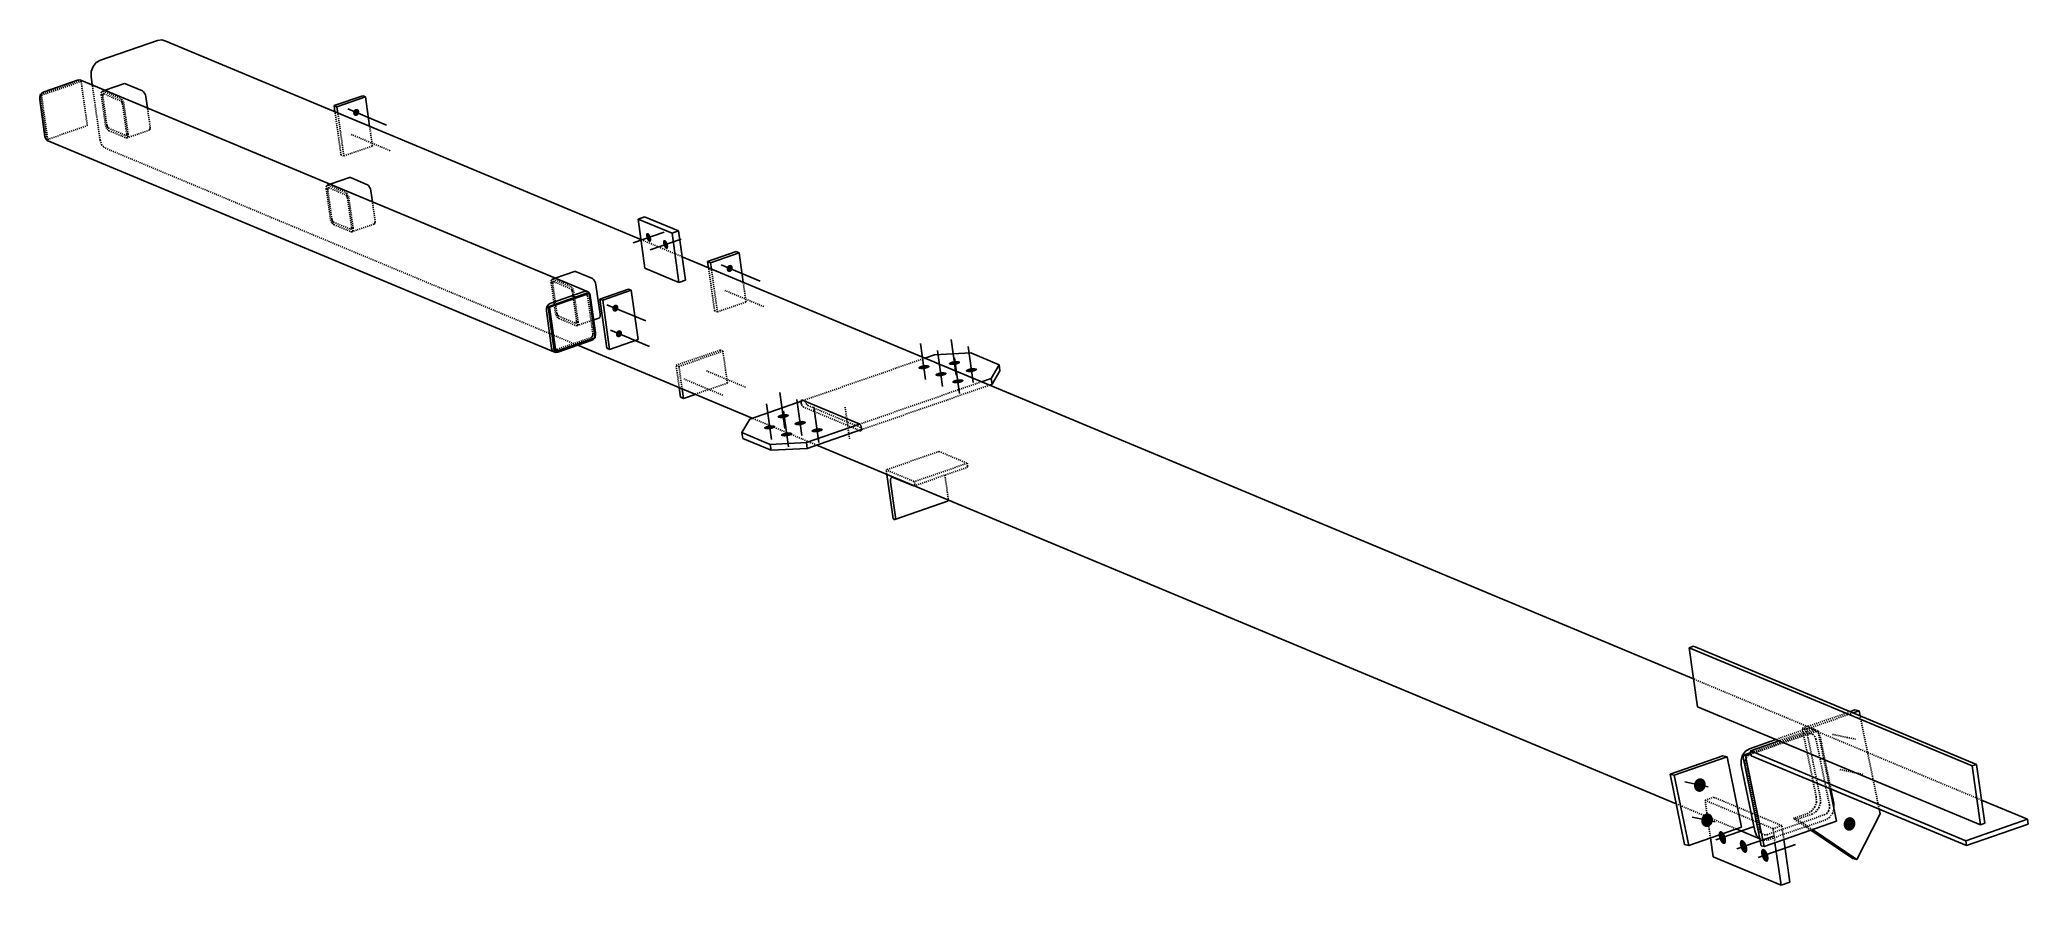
# Model space of a CAD drawing. Header units: millimetres. Extents: x 14 to 46378, y 9 to 1632.
# Drawn here: x 42609 to 46378, y 31 to 1632 of the extents above; entities that cross this region are included whole.
import ezdxf

# ---------------------------------------------------------------- set-up
doc = ezdxf.new("R2010")
doc.units = ezdxf.units.MM
doc.linetypes.add('DXK_LINE_DOT2', pattern=[3.9198, 1.9599, -1.9599])
doc.layers.add('STÅL', color=7, linetype='Continuous')

msp = doc.modelspace()

# ---------------------------------------------------------------- hatches: boundary and pattern name
at = {"layer": 'STÅL', "linetype": 'Continuous'}
for points in [[(43203.6, 1496.8), (43204.3, 1498.1), (43205.2, 1499.3), (43206.2, 1500.2), (43207.4, 1500.9), (43208.6, 1501.3), (43209.8, 1501.4), (43211, 1501.3), (43212.1, 1500.8), (43213.1, 1500.1), (43213.9, 1499.1), (43214.4, 1498), (43214.7, 1496.6), (43214.8, 1495.2), (43214.6, 1493.8), (43214.2, 1492.4), (43213.5, 1491.1), (43212.6, 1490), (43211.6, 1489.1), (43210.4, 1488.4), (43209.2, 1487.9), (43208, 1487.8), (43206.8, 1488), (43205.7, 1488.4), (43204.7, 1489.2), (43203.9, 1490.1), (43203.4, 1491.3), (43203.1, 1492.6), (43203, 1494), (43203.2, 1495.4)], [(43767.1, 1259.5), (43767.6, 1257.7), (43768, 1255.9), (43768.1, 1254.2), (43768, 1252.7), (43767.7, 1251.4), (43767.2, 1250.4), (43766.5, 1249.8), (43765.7, 1249.5), (43764.7, 1249.6), (43763.7, 1250), (43762.7, 1250.9), (43761.6, 1252), (43760.7, 1253.4), (43759.8, 1255), (43759.1, 1256.7), (43758.6, 1258.5), (43758.3, 1260.3), (43758.2, 1262), (43758.3, 1263.5), (43758.6, 1264.8), (43759.1, 1265.8), (43759.8, 1266.4), (43760.6, 1266.7), (43761.6, 1266.6), (43762.6, 1266.2), (43763.6, 1265.4), (43764.6, 1264.2), (43765.6, 1262.8), (43766.4, 1261.2)], [(43799.3, 1246.1), (43799.8, 1244.3), (43800.2, 1242.5), (43800.3, 1240.8), (43800.2, 1239.3), (43799.9, 1238), (43799.4, 1237), (43798.7, 1236.4), (43797.8, 1236.1), (43796.9, 1236.2), (43795.9, 1236.6), (43794.8, 1237.4), (43793.8, 1238.6), (43792.9, 1240), (43792, 1241.6), (43791.3, 1243.3), (43790.8, 1245.1), (43790.5, 1246.9), (43790.3, 1248.6), (43790.4, 1250.1), (43790.8, 1251.3), (43791.3, 1252.3), (43792, 1253), (43792.8, 1253.3), (43793.7, 1253.2), (43794.7, 1252.7), (43795.8, 1251.9), (43796.8, 1250.8), (43797.8, 1249.4), (43798.6, 1247.8)], [(43911.6, 1201.5), (43912.3, 1202.8), (43913.2, 1203.9), (43914.2, 1204.9), (43915.4, 1205.6), (43916.6, 1206), (43917.8, 1206.1), (43919, 1206), (43920.1, 1205.5), (43921.1, 1204.8), (43921.8, 1203.8), (43922.4, 1202.6), (43922.7, 1201.3), (43922.8, 1199.9), (43922.6, 1198.5), (43922.1, 1197.1), (43921.5, 1195.8), (43920.6, 1194.7), (43919.6, 1193.7), (43918.4, 1193), (43917.2, 1192.6), (43915.9, 1192.5), (43914.8, 1192.6), (43913.7, 1193.1), (43912.7, 1193.8), (43911.9, 1194.8), (43911.4, 1196), (43911, 1197.3), (43911, 1198.7), (43911.2, 1200.1)], [(43694.8, 1126.1), (43695.5, 1127.4), (43696.4, 1128.6), (43697.4, 1129.5), (43698.6, 1130.2), (43699.8, 1130.6), (43701, 1130.8), (43702.2, 1130.6), (43703.3, 1130.1), (43704.3, 1129.4), (43705.1, 1128.4), (43705.6, 1127.3), (43705.9, 1126), (43706, 1124.6), (43705.8, 1123.1), (43705.4, 1121.7), (43704.7, 1120.4), (43703.8, 1119.3), (43702.8, 1118.4), (43701.6, 1117.7), (43700.4, 1117.2), (43699.2, 1117.1), (43698, 1117.3), (43696.9, 1117.7), (43695.9, 1118.5), (43695.1, 1119.4), (43694.6, 1120.6), (43694.3, 1121.9), (43694.2, 1123.3), (43694.4, 1124.7)], [(43701.6, 1077.7), (43702.3, 1079), (43703.2, 1080.2), (43704.2, 1081.1), (43705.4, 1081.8), (43706.6, 1082.2), (43707.8, 1082.4), (43709, 1082.2), (43710.1, 1081.7), (43711.1, 1081), (43711.9, 1080), (43712.4, 1078.9), (43712.7, 1077.6), (43712.8, 1076.2), (43712.6, 1074.7), (43712.2, 1073.4), (43711.5, 1072.1), (43710.6, 1070.9), (43709.6, 1070), (43708.4, 1069.3), (43707.2, 1068.9), (43706, 1068.7), (43704.8, 1068.9), (43703.7, 1069.4), (43702.7, 1070.1), (43701.9, 1071), (43701.4, 1072.2), (43701.1, 1073.5), (43701, 1074.9), (43701.2, 1076.3)], [(44343.3, 1016.4), (44341, 1016.2), (44338.8, 1016.1), (44336.8, 1016.2), (44335, 1016.5), (44333.6, 1016.9), (44332.6, 1017.5), (44332, 1018.2), (44331.9, 1019), (44332.2, 1019.8), (44333.1, 1020.7), (44334.3, 1021.5), (44335.9, 1022.2), (44337.8, 1022.9), (44340, 1023.4), (44342.2, 1023.8), (44344.5, 1024.1), (44346.7, 1024.1), (44348.7, 1024), (44350.5, 1023.7), (44351.9, 1023.3), (44352.9, 1022.7), (44353.5, 1022), (44353.6, 1021.2), (44353.3, 1020.4), (44352.4, 1019.6), (44351.2, 1018.8), (44349.6, 1018), (44347.7, 1017.3), (44345.5, 1016.8)], [(44285.5, 1008.6), (44283.2, 1008.4), (44281, 1008.3), (44279, 1008.4), (44277.2, 1008.7), (44275.8, 1009.1), (44274.8, 1009.7), (44274.2, 1010.4), (44274.1, 1011.2), (44274.4, 1012), (44275.3, 1012.9), (44276.5, 1013.7), (44278.1, 1014.4), (44280.1, 1015.1), (44282.2, 1015.7), (44284.4, 1016.1), (44286.7, 1016.3), (44288.9, 1016.4), (44290.9, 1016.2), (44292.7, 1016), (44294.1, 1015.5), (44295.2, 1014.9), (44295.7, 1014.2), (44295.9, 1013.5), (44295.5, 1012.6), (44294.7, 1011.8), (44293.4, 1011), (44291.8, 1010.2), (44289.9, 1009.6), (44287.7, 1009)], [(44317.7, 995.2), (44315.4, 994.9), (44313.2, 994.9), (44311.2, 995), (44309.4, 995.3), (44308, 995.7), (44307, 996.3), (44306.4, 997), (44306.3, 997.8), (44306.6, 998.6), (44307.5, 999.4), (44308.7, 1000.3), (44310.3, 1001), (44312.2, 1001.7), (44314.4, 1002.2), (44316.6, 1002.6), (44318.9, 1002.9), (44321.1, 1002.9), (44323.1, 1002.8), (44324.9, 1002.5), (44326.3, 1002.1), (44327.3, 1001.5), (44327.9, 1000.8), (44328, 1000), (44327.7, 999.2), (44326.8, 998.4), (44325.6, 997.6), (44324, 996.8), (44322.1, 996.1), (44319.9, 995.6)], [(44349.9, 981.8), (44347.6, 981.5), (44345.4, 981.5), (44343.4, 981.6), (44341.6, 981.9), (44340.2, 982.3), (44339.1, 982.9), (44338.6, 983.6), (44338.4, 984.4), (44338.8, 985.2), (44339.6, 986), (44340.9, 986.8), (44342.5, 987.6), (44344.4, 988.3), (44346.6, 988.8), (44348.8, 989.2), (44351.1, 989.4), (44353.3, 989.5), (44355.3, 989.4), (44357.1, 989.1), (44358.5, 988.7), (44359.5, 988.1), (44360.1, 987.4), (44360.2, 986.6), (44359.9, 985.8), (44359, 984.9), (44357.8, 984.1), (44356.2, 983.4), (44354.2, 982.7), (44352.1, 982.2)], [(44375.5, 1003), (44373.2, 1002.7), (44371, 1002.7), (44369, 1002.8), (44367.2, 1003.1), (44365.8, 1003.5), (44364.7, 1004.1), (44364.2, 1004.8), (44364, 1005.6), (44364.4, 1006.4), (44365.2, 1007.2), (44366.5, 1008), (44368.1, 1008.8), (44370, 1009.5), (44372.2, 1010), (44374.4, 1010.4), (44376.7, 1010.7), (44378.9, 1010.7), (44380.9, 1010.6), (44382.7, 1010.3), (44384.1, 1009.9), (44385.1, 1009.3), (44385.7, 1008.6), (44385.8, 1007.8), (44385.5, 1007), (44384.6, 1006.2), (44383.4, 1005.3), (44381.8, 1004.6), (44379.8, 1003.9), (44377.7, 1003.4)], [(44018.7, 915.8), (44016.4, 915.6), (44014.2, 915.5), (44012.2, 915.7), (44010.4, 915.9), (44009, 916.4), (44008, 917), (44007.4, 917.7), (44007.3, 918.4), (44007.6, 919.3), (44008.5, 920.1), (44009.7, 920.9), (44011.3, 921.7), (44013.2, 922.4), (44015.4, 922.9), (44017.6, 923.3), (44019.9, 923.5), (44022.1, 923.6), (44024.1, 923.5), (44025.9, 923.2), (44027.3, 922.8), (44028.4, 922.2), (44028.9, 921.5), (44029, 920.7), (44028.7, 919.9), (44027.8, 919), (44026.6, 918.2), (44025, 917.5), (44023.1, 916.8), (44020.9, 916.2)], [(44050.9, 902.4), (44048.6, 902.2), (44046.4, 902.1), (44044.4, 902.2), (44042.6, 902.5), (44041.2, 903), (44040.1, 903.5), (44039.6, 904.2), (44039.4, 905), (44039.8, 905.8), (44040.6, 906.7), (44041.9, 907.5), (44043.5, 908.3), (44045.4, 908.9), (44047.6, 909.5), (44049.8, 909.9), (44052.1, 910.1), (44054.3, 910.2), (44056.3, 910.1), (44058.1, 909.8), (44059.5, 909.3), (44060.5, 908.8), (44061.1, 908.1), (44061.2, 907.3), (44060.9, 906.5), (44060, 905.6), (44058.8, 904.8), (44057.2, 904), (44055.2, 903.4), (44053.1, 902.8)], [(43993.1, 894.6), (43990.8, 894.4), (43988.6, 894.3), (43986.6, 894.5), (43984.8, 894.7), (43983.4, 895.2), (43982.4, 895.8), (43981.8, 896.5), (43981.7, 897.2), (43982, 898.1), (43982.9, 898.9), (43984.1, 899.7), (43985.7, 900.5), (43987.6, 901.1), (43989.8, 901.7), (43992, 902.1), (43994.3, 902.3), (43996.5, 902.4), (43998.5, 902.3), (44000.3, 902), (44001.7, 901.6), (44002.8, 901), (44003.3, 900.3), (44003.4, 899.5), (44003.1, 898.7), (44002.3, 897.8), (44001, 897), (43999.4, 896.3), (43997.5, 895.6), (43995.3, 895)], [(44025.3, 881.2), (44023, 881), (44020.8, 880.9), (44018.8, 881), (44017, 881.3), (44015.6, 881.8), (44014.5, 882.3), (44014, 883), (44013.8, 883.8), (44014.2, 884.6), (44015, 885.5), (44016.3, 886.3), (44017.9, 887.1), (44019.8, 887.7), (44022, 888.3), (44024.2, 888.7), (44026.5, 888.9), (44028.7, 889), (44030.7, 888.9), (44032.5, 888.6), (44033.9, 888.1), (44034.9, 887.6), (44035.5, 886.9), (44035.6, 886.1), (44035.3, 885.2), (44034.4, 884.4), (44033.2, 883.6), (44031.6, 882.8), (44029.6, 882.2), (44027.5, 881.6)], [(44083, 889), (44080.8, 888.8), (44078.6, 888.7), (44076.5, 888.8), (44074.8, 889.1), (44073.3, 889.5), (44072.3, 890.1), (44071.7, 890.8), (44071.6, 891.6), (44072, 892.4), (44072.8, 893.3), (44074.1, 894.1), (44075.7, 894.8), (44077.6, 895.5), (44079.7, 896.1), (44082, 896.5), (44084.3, 896.7), (44086.5, 896.8), (44088.5, 896.6), (44090.3, 896.4), (44091.7, 895.9), (44092.7, 895.3), (44093.3, 894.6), (44093.4, 893.9), (44093, 893), (44092.2, 892.2), (44091, 891.4), (44089.3, 890.6), (44087.4, 889.9), (44085.3, 889.4)], [(45744.7, 223.1), (45745.5, 225.7), (45746.8, 228.1), (45748.4, 230.2), (45750.3, 231.8), (45752.5, 233), (45754.8, 233.6), (45757.1, 233.7), (45759.3, 233.2), (45761.4, 232.2), (45763.3, 230.7), (45764.8, 228.8), (45765.9, 226.5), (45766.5, 223.9), (45766.7, 221.3), (45766.4, 218.6), (45765.6, 216), (45764.3, 213.6), (45762.7, 211.5), (45760.8, 209.9), (45758.6, 208.7), (45756.3, 208), (45754, 207.9), (45751.8, 208.4), (45749.7, 209.4), (45747.8, 211), (45746.3, 212.9), (45745.2, 215.2), (45744.6, 217.7), (45744.4, 220.4)], [(45758.4, 156.5), (45759.2, 159.1), (45760.4, 161.5), (45762, 163.6), (45764, 165.2), (45766.1, 166.4), (45768.4, 167.1), (45770.7, 167.2), (45773, 166.7), (45775.1, 165.7), (45776.9, 164.2), (45778.4, 162.2), (45779.5, 159.9), (45780.2, 157.4), (45780.3, 154.7), (45780, 152), (45779.2, 149.4), (45778, 147), (45776.4, 145), (45774.4, 143.3), (45772.3, 142.1), (45770, 141.5), (45767.7, 141.4), (45765.4, 141.9), (45763.3, 142.9), (45761.5, 144.4), (45760, 146.3), (45758.9, 148.6), (45758.2, 151.2), (45758.1, 153.9)], [(46028.3, 149.5), (46029.1, 152.1), (46030.4, 154.5), (46032, 156.5), (46033.9, 158.2), (46036.1, 159.4), (46038.4, 160), (46040.7, 160.1), (46042.9, 159.6), (46045, 158.6), (46046.9, 157.1), (46048.4, 155.2), (46049.5, 152.9), (46050.1, 150.3), (46050.3, 147.6), (46050, 144.9), (46049.2, 142.4), (46047.9, 140), (46046.3, 137.9), (46044.4, 136.2), (46042.2, 135.1), (46039.9, 134.4), (46037.6, 134.3), (46035.4, 134.8), (46033.3, 135.8), (46031.4, 137.3), (46029.9, 139.3), (46028.8, 141.6), (46028.2, 144.1), (46028, 146.8)], [(45803.9, 123.4), (45804.7, 120.8), (45805.1, 118.2), (45805.3, 115.8), (45805.2, 113.6), (45804.7, 111.7), (45804, 110.3), (45803, 109.4), (45801.8, 108.9), (45800.4, 109.1), (45798.9, 109.7), (45797.4, 110.9), (45796, 112.5), (45794.6, 114.5), (45793.4, 116.8), (45792.4, 119.3), (45791.6, 121.9), (45791.1, 124.5), (45790.9, 126.9), (45791.1, 129.1), (45791.5, 131), (45792.3, 132.4), (45793.3, 133.4), (45794.5, 133.8), (45795.8, 133.7), (45797.3, 133), (45798.8, 131.8), (45800.3, 130.2), (45801.7, 128.2), (45802.9, 125.9)], [(45844.1, 106.6), (45844.9, 104), (45845.4, 101.4), (45845.5, 99), (45845.4, 96.8), (45844.9, 94.9), (45844.2, 93.5), (45843.2, 92.6), (45842, 92.2), (45840.6, 92.3), (45839.2, 92.9), (45837.7, 94.1), (45836.2, 95.7), (45834.8, 97.7), (45833.6, 100.1), (45832.6, 102.6), (45831.8, 105.2), (45831.3, 107.7), (45831.2, 110.2), (45831.3, 112.4), (45831.8, 114.2), (45832.5, 115.6), (45833.5, 116.6), (45834.7, 117), (45836.1, 116.9), (45837.5, 116.2), (45839, 115), (45840.5, 113.4), (45841.9, 111.4), (45843.1, 109.1)], [(45884.3, 89.8), (45885.1, 87.2), (45885.6, 84.6), (45885.8, 82.2), (45885.6, 80), (45885.2, 78.2), (45884.4, 76.7), (45883.4, 75.8), (45882.2, 75.4), (45880.9, 75.5), (45879.4, 76.2), (45877.9, 77.3), (45876.4, 79), (45875, 81), (45873.8, 83.3), (45872.8, 85.8), (45872, 88.4), (45871.6, 91), (45871.4, 93.4), (45871.5, 95.6), (45872, 97.4), (45872.7, 98.9), (45873.7, 99.8), (45874.9, 100.2), (45876.3, 100.1), (45877.8, 99.4), (45879.3, 98.3), (45880.7, 96.6), (45882.1, 94.6), (45883.3, 92.3)]]:
    msp.add_hatch(color=96, dxfattribs=at).paths.add_polyline_path(points)

# ---------------------------------------------------------------- linework, layer by layer
at = {"layer": 'STÅL', "color": 2, "linetype": 'Continuous'}
for p, q in [((42724, 1593.6), (42832.4, 1631.2)), ((42840.7, 1632.2), (42832.4, 1631.2)), ((42848.1, 1629.5), (42840.7, 1632.2)), ((43748.6, 1253.9), (42848.1, 1629.5)), ((42716.3, 1589), (42710.3, 1581.6)), ((42724, 1593.6), (42716.3, 1589)), ((42617.6, 1534), (42681, 1556)), ((42684.9, 1556.5), (42681, 1556)), ((42688.5, 1555.2), (42684.9, 1556.5)), ((42688.5, 1555.2), (43648.6, 1154.7)), ((42706.8, 1572.5), (42706.5, 1563)), ((42708.7, 1546.8), (42706.5, 1563)), ((42710.3, 1581.6), (42706.8, 1572.5)), ((42733.3, 1536.6), (42769.6, 1549.2)), ((42769.6, 1549.2), (42771.5, 1549)), ((42771.5, 1549), (42803.7, 1535.6)), ((42609.3, 1523.9), (42609.2, 1519.4)), ((42619.1, 1448.6), (42609.2, 1519.4)), ((42611, 1528.3), (42609.3, 1523.9)), ((42609.8, 1528.4), (42611.7, 1529.1)), ((42610.1, 1525.9), (42609.8, 1528.4)), ((42609.8, 1528.4), (42610.9, 1528)), ((42613.9, 1531.8), (42611, 1528.3)), ((42617.6, 1534), (42613.9, 1531.8)), ((42805.9, 1534), (42803.7, 1535.6)), ((42807.9, 1531.3), (42805.9, 1534)), ((42809.5, 1527.8), (42807.9, 1531.3)), ((42810.4, 1524.1), (42809.5, 1527.8)), ((42813.3, 1503.2), (42810.4, 1524.1)), ((43167, 1507.6), (43221.2, 1526.4)), ((43168.7, 1495.8), (43167, 1507.6)), ((43167, 1507.6), (43172.4, 1505.4)), ((43172.4, 1505.4), (43226.6, 1524.2)), ((43221.2, 1526.4), (43226.6, 1524.2)), ((43234.4, 1468.4), (43226.6, 1524.2)), ((43174.1, 1493.6), (43172.4, 1505.4)), ((42619.1, 1448.6), (42620.5, 1444.6)), ((42620.5, 1444.6), (42623.2, 1441.8)), ((42623.2, 1441.8), (43583.2, 1041.3)), ((43196, 1371.3), (43159.7, 1358.7)), ((43196, 1371.3), (43197.9, 1371.2)), ((43197.9, 1371.2), (43230.1, 1357.7)), ((43232.3, 1356.2), (43230.1, 1357.7)), ((43234.3, 1353.4), (43232.3, 1356.2)), ((43235.9, 1349.9), (43234.3, 1353.4)), ((43236.8, 1346.2), (43235.9, 1349.9)), ((43239.7, 1325.3), (43236.8, 1346.2)), ((43755.6, 1297.1), (43743.1, 1292.7)), ((43743.1, 1292.7), (43807.5, 1265.9)), ((43743.1, 1292.7), (43756.2, 1199.7)), ((43755.6, 1297.1), (43820, 1270.2)), ((43807.5, 1265.9), (43820, 1270.2)), ((43820.6, 1172.8), (43807.5, 1265.9)), ((43820, 1270.2), (43833.1, 1177.2)), ((45743.5, 421.8), (43826.9, 1221.3)), ((43875, 1212.3), (43929.2, 1231.1)), ((43876.7, 1200.5), (43875, 1212.3)), ((43875, 1212.3), (43880.4, 1210)), ((43880.4, 1210), (43934.6, 1228.9)), ((43882, 1198.3), (43880.4, 1210)), ((43929.2, 1231.1), (43934.6, 1228.9)), ((43942.4, 1173.1), (43934.6, 1228.9)), ((43622.4, 1193.5), (43586.1, 1180.8)), ((43622.4, 1193.5), (43624.3, 1193.3)), ((43624.3, 1193.3), (43656.5, 1179.9)), ((43658.7, 1178.3), (43656.5, 1179.9)), ((43660.7, 1175.6), (43658.7, 1178.3)), ((43662.3, 1172.1), (43660.7, 1175.6)), ((43663.2, 1168.3), (43662.3, 1172.1)), ((43671, 1112.5), (43663.2, 1168.3)), ((43756.2, 1199.7), (43820.6, 1172.8)), ((43820.6, 1172.8), (43833.1, 1177.2)), ((43571.1, 1127.8), (43574, 1131.3)), ((43572.5, 1126.8), (43647.6, 1152.9)), ((43574, 1131.3), (43577.7, 1133.5)), ((43575.2, 1125.7), (43650.2, 1151.8)), ((43577.7, 1133.5), (43641.1, 1155.6)), ((43641.1, 1155.6), (43645, 1156)), ((43645, 1156), (43648.6, 1154.7)), ((43650.2, 1151.8), (43647.6, 1152.9)), ((43648.6, 1154.7), (43651.3, 1151.9)), ((43662, 1068.1), (43650.2, 1151.8)), ((43651.3, 1151.9), (43652.6, 1147.9)), ((43662.6, 1077.1), (43652.6, 1147.9)), ((43724.9, 1160.1), (43670.8, 1141.3)), ((43670.8, 1141.3), (43683.8, 1048.2)), ((43670.8, 1141.3), (43676.1, 1139)), ((43676.1, 1139), (43730.3, 1157.9)), ((43689.2, 1046), (43676.1, 1139)), ((43724.9, 1160.1), (43730.3, 1157.9)), ((43730.3, 1157.9), (43743.4, 1064.8)), ((43569.3, 1118.9), (43569.4, 1123.4)), ((43579.2, 1048.2), (43569.3, 1118.9)), ((43569.4, 1123.4), (43571.1, 1127.8)), ((43575.2, 1125.7), (43572.5, 1126.8)), ((43584.3, 1043.1), (43572.5, 1126.8)), ((43587, 1042), (43575.2, 1125.7)), ((43668.9, 1105.3), (43659.1, 1101.9)), ((43668.9, 1105.3), (43670.4, 1106.6)), ((43670.4, 1106.6), (43671.1, 1109.1)), ((43671.1, 1109.1), (43671, 1112.5)), ((43587, 1042), (43662, 1068.1)), ((43590.8, 1040.5), (43654.1, 1062.5)), ((43657.9, 1064.7), (43654.1, 1062.5)), ((43660.1, 1067.4), (43657.9, 1064.7)), ((43661.7, 1070.6), (43662.4, 1072.6)), ((43662.4, 1072.6), (43662.6, 1077.1)), ((43743.4, 1064.8), (43689.2, 1046)), ((43580.6, 1044.1), (43579.2, 1048.2)), ((43583.2, 1041.3), (43580.6, 1044.1)), ((43586.8, 1040), (43583.2, 1041.3)), ((43584.3, 1043.1), (43587, 1042)), ((43590.8, 1040.5), (43586.8, 1040)), ((43959.6, 915.6), (43628.7, 1053.7)), ((43683.8, 1048.2), (43689.2, 1046)), ((44305.2, 1035.8), (44286.9, 1029.4)), ((44305.2, 1035.8), (44373.7, 1039.1)), ((44373.7, 1039.1), (44427.3, 1016.7)), ((44412.5, 991), (44394.1, 984.7)), ((44414, 979.9), (44409.5, 978.3)), ((44427.3, 1016.7), (44412.5, 991)), ((44414, 979.9), (44412.5, 991)), ((44414, 979.9), (44428.9, 1005.5)), ((44428.9, 1005.5), (44427.3, 1016.7)), ((43823.7, 955.3), (43821.2, 973.4)), ((43823.7, 955.3), (43829.1, 953.1)), ((43829.1, 953.1), (43826.5, 971.1)), ((43851.3, 960.8), (43829.1, 953.1)), ((44056.2, 949.2), (43955, 914)), ((44052.2, 947.8), (44052.5, 949)), ((44053.6, 949.9), (44052.5, 949)), ((44054.9, 949.8), (44053.6, 949.9)), ((44054.9, 949.8), (44162.2, 905)), ((43940.1, 888.3), (43955, 914)), ((44163.7, 903.9), (44162.2, 905)), ((43941.7, 877.2), (43940.1, 888.3)), ((43993.8, 866), (43940.1, 888.3)), ((43941.7, 877.2), (43995.3, 854.8)), ((44062.3, 869.3), (43993.8, 866)), ((44163.1, 904.3), (44062.3, 869.3)), ((44063.9, 858.1), (44062.3, 869.3)), ((44166.7, 893.9), (44063.9, 858.1)), ((44164, 892), (44162.8, 892.5)), ((44165.1, 902), (44163.7, 903.9)), ((44164, 892), (44165.4, 891.9)), ((44166.2, 899.5), (44165.1, 902)), ((44165.4, 891.9), (44166.4, 892.8)), ((44166.9, 896.9), (44166.2, 899.5)), ((44166.4, 892.8), (44166.9, 894.6)), ((44166.9, 894.6), (44166.9, 896.9)), ((43995.3, 854.8), (43993.8, 866)), ((44063.9, 858.1), (43995.3, 854.8)), ((45710.8, 185.2), (44082.2, 864.5)), ((44226.4, 724.8), (44214.5, 809.3)), ((44222.3, 802.2), (44221.4, 799.2)), ((44221.4, 799.2), (44221.6, 795.1)), ((44231, 728.1), (44221.6, 795.1)), ((44224.1, 803.8), (44222.3, 802.2)), ((44226.4, 803.6), (44224.1, 803.8)), ((44226.4, 803.6), (44265, 787.5)), ((44229.7, 723.8), (44329.8, 758.6)), ((44265, 787.5), (44266.2, 787.4)), ((44266.2, 787.4), (44266.5, 787.6)), ((44266.2, 787.4), (44266.6, 787.6)), ((44329.8, 758.6), (44330.6, 759.4)), ((44330.6, 759.4), (44331, 760.7)), ((44228.5, 723.9), (44226.4, 724.8)), ((44229.7, 723.8), (44228.5, 723.9)), ((44230.6, 724.6), (44229.7, 723.8)), ((44231, 726.1), (44230.6, 724.6)), ((44231, 728.1), (44231, 726.1)), ((45743.5, 483.8), (45735.1, 480.9)), ((45750.8, 369.2), (45735.1, 480.9)), ((45735.1, 480.9), (46271.5, 257.2)), ((46279.8, 260.1), (45743.5, 483.8)), ((46287.2, 145.5), (45750.8, 369.2)), ((46049.5, 363), (46040.6, 359.9)), ((46057.2, 361.4), (46046.2, 357.5)), ((46049.5, 363), (46057.2, 361.4)), ((46059.1, 352.2), (46057.2, 361.4)), ((45899.8, 307.1), (45849.7, 289.7)), ((45905.7, 304.6), (45851.5, 285.8)), ((45799.3, 276), (45699.3, 241.3)), ((45707, 239.6), (45807.1, 274.4)), ((45799.3, 276), (45807.1, 274.4)), ((45807.1, 274.4), (45834.4, 141.3)), ((45833.5, 268.3), (45836.4, 277.6)), ((45833.8, 258.5), (45833.5, 268.3)), ((45836.4, 277.6), (45842.1, 285.1)), ((45852, 282.4), (45836.7, 277.1)), ((45836.7, 277.1), (45841.9, 276)), ((45869.1, 119.1), (45836.7, 277.1)), ((45852.4, 279.6), (45841.9, 276)), ((45841.9, 276), (45877.1, 104.5)), ((45842.1, 285.1), (45849.7, 289.7)), ((45852.6, 278.2), (45851.5, 285.8)), ((46259.8, 115.5), (45851.5, 285.8)), ((45852.9, 276.5), (46261.1, 106.2)), ((45699.3, 241.3), (45726.6, 108.1)), ((45699.3, 241.3), (45707, 239.6)), ((45734.3, 106.5), (45707, 239.6)), ((45859.4, 134), (45833.8, 258.5)), ((46279.8, 260.1), (46271.5, 257.2)), ((46271.5, 257.2), (46287.2, 145.5)), ((46295.5, 148.4), (46279.8, 260.1)), ((46014.6, 152.3), (46001.9, 214.3)), ((46009.5, 186.2), (46003.8, 213.5)), ((46376.6, 156.1), (46289.3, 192.4)), ((45877.1, 104.5), (46014.6, 152.3)), ((46009.7, 176.5), (46009.5, 186.2)), ((46009.7, 176.3), (46009.7, 176.5)), ((46097.2, 166.6), (46053.1, 79.9)), ((46097.2, 166.6), (46095.4, 175.3)), ((46376.6, 156.1), (46259.8, 115.5)), ((46377.9, 146.8), (46376.6, 156.1)), ((45834.4, 141.3), (45734.3, 106.5)), ((45780.5, 84.9), (45775.5, 120.8)), ((45869, 119.2), (45824.3, 137.8)), ((45862.8, 125.4), (45859.4, 134)), ((45869, 119.2), (45862.8, 125.4)), ((45869, 119.2), (45869.1, 119.1)), ((45871.9, 105.6), (45869.1, 119.1)), ((45925.9, 37), (45914.6, 117.5)), ((46045.4, 81.5), (45965.8, 135.3)), ((46053.1, 79.9), (45969.3, 136.6)), ((46261.1, 106.2), (46259.8, 115.5)), ((46261.1, 106.2), (46377.9, 146.8)), ((46287.2, 145.5), (46295.5, 148.4)), ((45726.6, 108.1), (45734.3, 106.5)), ((45909.3, 31.2), (45780.5, 84.9)), ((45871.9, 105.6), (45877.1, 104.5)), ((45909.3, 31.2), (45897.9, 111.7)), ((46045.4, 81.5), (46053.1, 79.9)), ((45909.3, 31.2), (45925.9, 37))]:
    msp.add_line(p, q, dxfattribs=at)
at = {"layer": 'STÅL', "color": 7, "linetype": 'DXK_LINE_DOT2'}
for p, q in [((42611.7, 1529.1), (42684.8, 1554.5)), ((42612.4, 1527.3), (42687.5, 1553.4)), ((42687.5, 1553.4), (42684.8, 1554.5)), ((42699.3, 1469.7), (42687.5, 1553.4)), ((42723.5, 1442.1), (42708.7, 1546.8)), ((42621.5, 1444.7), (42610.1, 1525.9)), ((42610.9, 1528), (42612.4, 1527.3)), ((42624.2, 1443.6), (42612.4, 1527.3)), ((42725.7, 1530.9), (42726.4, 1533.4)), ((42725.8, 1527.5), (42725.7, 1530.9)), ((42733.6, 1471.6), (42725.8, 1527.5)), ((42726.4, 1533.4), (42727.9, 1534.7)), ((42727.9, 1534.7), (42733.3, 1536.6)), ((42727.9, 1534.7), (42729.8, 1534.5)), ((42728.8, 1529.3), (42728.4, 1528)), ((42728.4, 1528), (42728.5, 1526.4)), ((42736.3, 1470.5), (42728.5, 1526.4)), ((42729.5, 1530), (42728.8, 1529.3)), ((42730.5, 1529.9), (42729.5, 1530)), ((42729.8, 1534.5), (42762, 1521.1)), ((42730.5, 1529.9), (42762.7, 1516.5)), ((42762, 1521.1), (42764.2, 1519.6)), ((42763.8, 1515.7), (42762.7, 1516.5)), ((42764.8, 1514.3), (42763.8, 1515.7)), ((42764.2, 1519.6), (42766.2, 1516.8)), ((42765.6, 1512.6), (42764.8, 1514.3)), ((42766, 1510.7), (42765.6, 1512.6)), ((42773.9, 1454.9), (42766, 1510.7)), ((42766.2, 1516.8), (42767.8, 1513.3)), ((42767.8, 1513.3), (42768.7, 1509.6)), ((42776.5, 1453.7), (42768.7, 1509.6)), ((42734.5, 1467.9), (42733.6, 1471.6)), ((42736.3, 1470.5), (42736.8, 1468.7)), ((42818.2, 1468.2), (42813.3, 1503.2)), ((43180.1, 1414.5), (43168.7, 1495.8)), ((43185.5, 1412.3), (43174.1, 1493.6)), ((42621.5, 1444.7), (42624.2, 1443.6)), ((42624.2, 1443.6), (42699.3, 1469.7)), ((42723.5, 1442.1), (42726.3, 1433.7)), ((42726.3, 1433.7), (42731.9, 1427.7)), ((42736.1, 1464.4), (42734.5, 1467.9)), ((42738.2, 1461.7), (42736.1, 1464.4)), ((42736.8, 1468.7), (42737.6, 1466.9)), ((42737.6, 1466.9), (42738.6, 1465.5)), ((42740.3, 1460.1), (42738.2, 1461.7)), ((42738.6, 1465.5), (42739.7, 1464.8)), ((42739.7, 1464.8), (42771.8, 1451.3)), ((42740.3, 1460.1), (42772.5, 1446.7)), ((42771.8, 1451.3), (42772.8, 1451.3)), ((42774.4, 1446.5), (42772.5, 1446.7)), ((42772.8, 1451.3), (42773.5, 1451.9)), ((42773.5, 1451.9), (42773.9, 1453.2)), ((42773.9, 1453.2), (42773.9, 1454.9)), ((42774.4, 1446.5), (42816.1, 1461)), ((42775.9, 1447.8), (42774.4, 1446.5)), ((42776.6, 1450.4), (42775.9, 1447.8)), ((42776.5, 1453.7), (42776.6, 1450.4)), ((42816.1, 1461), (42817.6, 1462.3)), ((42817.6, 1462.3), (42818.3, 1464.8)), ((42818.3, 1464.8), (42818.2, 1468.2)), ((43239.7, 1431.1), (43234.4, 1468.4)), ((43628.7, 1053.7), (42731.9, 1427.7)), ((43180.1, 1414.5), (43185.5, 1412.3)), ((43185.5, 1412.3), (43239.7, 1431.1)), ((43152.8, 1355.5), (43154.3, 1356.8)), ((43159.7, 1358.7), (43154.3, 1356.8)), ((43154.3, 1356.8), (43156.3, 1356.7)), ((43152.1, 1353), (43152.8, 1355.5)), ((43152.2, 1349.6), (43152.1, 1353)), ((43160, 1293.8), (43152.2, 1349.6)), ((43155.2, 1351.5), (43154.8, 1350.2)), ((43154.8, 1350.2), (43154.9, 1348.5)), ((43162.7, 1292.7), (43154.9, 1348.5)), ((43155.9, 1352.1), (43155.2, 1351.5)), ((43156.9, 1352), (43155.9, 1352.1)), ((43156.3, 1356.7), (43188.4, 1343.3)), ((43156.9, 1352), (43189.1, 1338.6)), ((43188.4, 1343.3), (43190.6, 1341.7)), ((43190.2, 1337.8), (43189.1, 1338.6)), ((43191.2, 1336.4), (43190.2, 1337.8)), ((43190.6, 1341.7), (43192.6, 1338.9)), ((43192, 1334.7), (43191.2, 1336.4)), ((43192.4, 1332.8), (43192, 1334.7)), ((43200.3, 1277), (43192.4, 1332.8)), ((43192.6, 1338.9), (43194.2, 1335.4)), ((43194.2, 1335.4), (43195.1, 1331.7)), ((43203, 1275.9), (43195.1, 1331.7)), ((43244.6, 1290.4), (43239.7, 1325.3)), ((43161, 1290), (43160, 1293.8)), ((43162.5, 1286.5), (43161, 1290)), ((43164.6, 1283.8), (43162.5, 1286.5)), ((43162.7, 1292.7), (43163.2, 1290.8)), ((43163.2, 1290.8), (43164, 1289)), ((43164, 1289), (43165, 1287.7)), ((43166.7, 1282.2), (43164.6, 1283.8)), ((43165, 1287.7), (43166.1, 1286.9)), ((43166.1, 1286.9), (43198.2, 1273.5)), ((43166.7, 1282.2), (43198.9, 1268.8)), ((43242.5, 1283.2), (43200.9, 1268.7)), ((43242.5, 1283.2), (43244, 1284.4)), ((43244, 1284.4), (43244.7, 1287)), ((43244.7, 1287), (43244.6, 1290.4)), ((43198.2, 1273.5), (43199.2, 1273.4)), ((43200.9, 1268.7), (43198.9, 1268.8)), ((43199.2, 1273.4), (43199.9, 1274)), ((43199.9, 1274), (43200.3, 1275.3)), ((43200.3, 1275.3), (43200.3, 1277)), ((43202.3, 1270), (43200.9, 1268.7)), ((43203, 1272.5), (43202.3, 1270)), ((43203, 1275.9), (43203, 1272.5)), ((43826.9, 1221.3), (43748.6, 1253.9)), ((43578.5, 1175.1), (43579.2, 1177.7)), ((43578.6, 1171.7), (43578.5, 1175.1)), ((43586.4, 1115.9), (43578.6, 1171.7)), ((43579.2, 1177.7), (43580.7, 1179)), ((43586.1, 1180.8), (43580.7, 1179)), ((43580.7, 1179), (43582.7, 1178.8)), ((43581.6, 1173.6), (43581.2, 1172.3)), ((43581.2, 1172.3), (43581.3, 1170.6)), ((43589.1, 1114.8), (43581.3, 1170.6)), ((43582.3, 1174.2), (43581.6, 1173.6)), ((43583.3, 1174.2), (43582.3, 1174.2)), ((43582.7, 1178.8), (43614.8, 1165.4)), ((43583.3, 1174.2), (43615.5, 1160.7)), ((43888.1, 1119.2), (43876.7, 1200.5)), ((43893.5, 1117), (43882, 1198.3)), ((43947.7, 1135.8), (43942.4, 1173.1)), ((43578.5, 1127.9), (43641.9, 1150)), ((43614.8, 1165.4), (43617, 1163.8)), ((43616.6, 1160), (43615.5, 1160.7)), ((43617.6, 1158.6), (43616.6, 1160)), ((43617, 1163.8), (43619, 1161.1)), ((43618.4, 1156.8), (43617.6, 1158.6)), ((43618.8, 1155), (43618.4, 1156.8)), ((43626.7, 1099.1), (43618.8, 1155)), ((43619, 1161.1), (43620.6, 1157.6)), ((43620.6, 1157.6), (43621.5, 1153.8)), ((43629.4, 1098), (43621.5, 1153.8)), ((43641.9, 1150), (43643.8, 1150.2)), ((43643.8, 1150.2), (43644.7, 1149.9)), ((43644.7, 1149.9), (43645.6, 1149.6)), ((43647, 1148.1), (43645.6, 1149.6)), ((43647.6, 1146.1), (43647, 1148.1)), ((43657.6, 1075.4), (43647.6, 1146.1)), ((43893.5, 1117), (43947.7, 1135.8)), ((43575.2, 1125.1), (43574.3, 1122.9)), ((43574.3, 1122.9), (43574.3, 1120.6)), ((43584.2, 1049.9), (43574.3, 1120.6)), ((43576.6, 1126.8), (43575.2, 1125.1)), ((43578.5, 1127.9), (43576.6, 1126.8)), ((43587.4, 1112.2), (43586.4, 1115.9)), ((43588.9, 1108.7), (43587.4, 1112.2)), ((43591, 1105.9), (43588.9, 1108.7)), ((43589.1, 1114.8), (43589.6, 1112.9)), ((43589.6, 1112.9), (43590.4, 1111.2)), ((43590.4, 1111.2), (43591.4, 1109.8)), ((43593.1, 1104.4), (43591, 1105.9)), ((43591.4, 1109.8), (43592.5, 1109)), ((43592.5, 1109), (43624.6, 1095.6)), ((43593.1, 1104.4), (43625.3, 1090.9)), ((43624.6, 1095.6), (43625.6, 1095.5)), ((43625.6, 1095.5), (43626.4, 1096.2)), ((43626.4, 1096.2), (43626.7, 1097.4)), ((43626.7, 1097.4), (43626.7, 1099.1)), ((43659.1, 1101.9), (43627.3, 1090.8)), ((43629.4, 1094.6), (43628.7, 1092.1)), ((43629.4, 1098), (43629.4, 1094.6)), ((43888.1, 1119.2), (43893.5, 1117)), ((43590, 1046), (43653.4, 1068.1)), ((43627.3, 1090.8), (43625.3, 1090.9)), ((43628.7, 1092.1), (43627.3, 1090.8)), ((43653.4, 1068.1), (43655.2, 1069.2)), ((43655.2, 1069.2), (43656.7, 1070.9)), ((43656.7, 1070.9), (43657.5, 1073.1)), ((43657.5, 1073.1), (43657.6, 1075.4)), ((43660.8, 1068.2), (43660.1, 1067.4)), ((43660.8, 1068.2), (43661.7, 1070.6)), ((43584.2, 1049.9), (43584.9, 1047.9)), ((43584.9, 1047.9), (43586.2, 1046.5)), ((43586.2, 1046.5), (43588, 1045.8)), ((43588, 1045.8), (43590, 1046)), ((43815.2, 1015.8), (43898.6, 1044.8)), ((43820.6, 1013.6), (43903.9, 1042.5)), ((43898.6, 1044.8), (43903.9, 1042.5)), ((43903.9, 1042.5), (43912.4, 982.1)), ((44286.9, 1029.4), (44056.2, 949.2)), ((43821.2, 973.4), (43815.2, 1015.8)), ((43815.2, 1015.8), (43820.6, 1013.6)), ((43826.5, 971.1), (43820.6, 1013.6)), ((43912.4, 982.1), (43851.3, 960.8)), ((44394.1, 984.7), (44163.1, 904.3)), ((44052, 947.2), (44052.2, 947.8)), ((44052, 947.2), (44052.1, 944.8)), ((44052.1, 944.8), (44052.7, 942.2)), ((44052.7, 942.2), (44053.8, 939.7)), ((44061.1, 945.1), (44060.5, 947.4)), ((44062.2, 942.6), (44061.1, 945.1)), ((44063.6, 940.7), (44062.2, 942.6)), ((44409.5, 978.3), (44166.7, 893.9)), ((44082.2, 864.5), (43959.6, 915.6)), ((44053.8, 939.7), (44055.3, 937.8)), ((44055.3, 937.8), (44056.8, 936.7)), ((44162.8, 892.5), (44056.8, 936.7)), ((44065.1, 939.6), (44063.6, 940.7)), ((44065.1, 939.6), (44166.8, 897.2)), ((44313.4, 852.6), (44213.3, 817.8)), ((44367, 830.3), (44267, 795.5)), ((44313.4, 852.6), (44367, 830.3)), ((44367, 830.3), (44367.5, 826.5)), ((44213.3, 817.8), (44267, 795.5)), ((44214.5, 809.3), (44213.3, 817.8)), ((44266.6, 787.6), (44366.3, 822.2)), ((44267, 795.5), (44267.5, 791.7)), ((44267.5, 791.7), (44267.5, 789.7)), ((44331, 762.9), (44324.7, 807.8)), ((44366.3, 822.2), (44367.1, 823)), ((44367.1, 823), (44367.6, 824.5)), ((44367.6, 824.5), (44367.5, 826.5)), ((44266.5, 787.6), (44266.8, 787.9)), ((44266.8, 787.9), (44267.1, 788.2)), ((44267.5, 789.7), (44267.1, 788.2)), ((44331.1, 760.9), (44331, 762.9)), ((44331, 760.7), (44331.1, 760.9)), ((45974.3, 325.5), (45743.5, 421.8)), ((46040.6, 359.9), (45949.4, 328.2)), ((46046.2, 357.5), (45957.2, 326.6)), ((46095.4, 175.3), (46059.1, 352.2)), ((45960.1, 317.8), (45851.7, 280.2)), ((45974.3, 324.9), (45852, 282.4)), ((45979.4, 323.8), (45852.4, 279.6)), ((45958.1, 327.4), (45899.8, 307.1)), ((45968.2, 326.4), (45905.7, 304.6)), ((45976.1, 198.3), (45949.4, 328.2)), ((45949.4, 328.2), (45957.2, 326.6)), ((45957.2, 326.6), (45983.8, 196.7)), ((45958.1, 327.4), (45966.5, 328.4)), ((45965.1, 318.4), (45960.1, 317.8)), ((45969.8, 316.7), (45965.1, 318.4)), ((45966.5, 328.4), (45974.3, 325.5)), ((46289.3, 192.4), (45968.2, 326.4)), ((45973.5, 313), (45969.8, 316.7)), ((45975.6, 307.8), (45973.5, 313)), ((45974.3, 325.5), (45980.4, 319.3)), ((45974.3, 324.9), (45979.4, 323.8)), ((46001.1, 183.3), (45975.6, 307.8)), ((46001.9, 214.3), (45979.4, 323.8)), ((45980.4, 319.3), (45983.9, 310.7)), ((46003.8, 213.5), (45983.9, 310.7)), ((45843.7, 272.9), (45842, 267.3)), ((45842, 267.3), (45842.1, 261.4)), ((45847.1, 277.4), (45843.7, 272.9)), ((45851.7, 280.2), (45847.1, 277.4)), ((45852.8, 276.5), (45852.6, 278.2)), ((45852.8, 276.5), (45852.9, 276.5)), ((45867.7, 136.9), (45842.1, 261.4)), ((45782.2, 197.7), (45765.5, 191.9)), ((45775.5, 120.8), (45765.5, 191.9)), ((45765.5, 191.9), (45894.2, 138.2)), ((45910.9, 144), (45782.2, 197.7)), ((45976.4, 188.6), (45973.4, 179.4)), ((45976.1, 198.3), (45976.4, 188.6)), ((45984.1, 187), (45983.8, 196.7)), ((45824.3, 137.8), (45710.8, 185.2)), ((45883.2, 126.9), (45991.6, 164.6)), ((45885.1, 117.3), (45993.5, 155)), ((45960.1, 167.3), (45932.7, 157.7)), ((45965.8, 135.3), (45932.7, 157.7)), ((45932.7, 157.7), (45940.4, 156.1)), ((45940.4, 156.1), (45967.9, 165.6)), ((45969.3, 136.6), (45940.4, 156.1)), ((45967.7, 171.9), (45960.1, 167.3)), ((45973.4, 179.4), (45967.7, 171.9)), ((45967.9, 165.6), (45975.5, 170.2)), ((45975.5, 170.2), (45981.2, 177.7)), ((45981.2, 177.7), (45984.1, 187)), ((45991.6, 164.6), (45996.1, 167.3)), ((46001.1, 159.6), (45993.5, 155)), ((45996.1, 167.3), (45999.5, 171.8)), ((45999.5, 171.8), (46001.3, 177.4)), ((46001.3, 177.4), (46001.1, 183.3)), ((46006.8, 167.1), (46001.1, 159.6)), ((46006.8, 167.1), (46009.7, 176.3)), ((45867.7, 136.9), (45869.8, 131.7)), ((45869.1, 119.1), (45876.8, 116.3)), ((45869.1, 119.1), (45869.1, 119.1)), ((45869.8, 131.7), (45873.5, 128)), ((45873.5, 128), (45878.2, 126.3)), ((45876.8, 116.3), (45885.1, 117.3)), ((45878.2, 126.3), (45883.2, 126.9)), ((45894.2, 138.2), (45910.9, 144)), ((45897.9, 111.7), (45894.2, 138.2)), ((45914.6, 117.5), (45910.9, 144))]:
    msp.add_line(p, q, dxfattribs=at)
at = {"layer": 'STÅL', "color": 96, "linetype": 'Continuous'}
for p, q in [((43266.6, 1470.6), (43192.8, 1501.3)), ((43792.3, 1268.2), (43733.9, 1248)), ((43824.5, 1254.8), (43766.1, 1234.5)), ((43974.5, 1175.3), (43900.8, 1206)), ((43757.8, 1099.9), (43684, 1130.6)), ((43764.6, 1051.5), (43690.8, 1082.3)), ((44288.2, 989.1), (44278.7, 1057)), ((44346, 996.9), (44336.5, 1064.8)), ((44320.4, 975.6), (44310.9, 1043.6)), ((44352.6, 962.2), (44343.1, 1030.2)), ((44378.2, 983.4), (44368.7, 1051.4)), ((43995.8, 875.1), (43986.3, 943)), ((44021.4, 896.3), (44011.9, 964.2)), ((44053.6, 882.9), (44044.1, 950.8)), ((44028, 861.7), (44018.5, 929.6)), ((44085.8, 869.5), (44076.2, 937.4)), ((45771, 217.6), (45727.1, 226.8)), ((45784.7, 151), (45740.8, 160.2)), ((45785.6, 117), (45856.5, 141.6)), ((45825.8, 100.2), (45896.7, 124.9)), ((46046.9, 145.6), (46031.4, 148.9)), ((45866.1, 83.4), (45936.9, 108.1))]:
    msp.add_line(p, q, dxfattribs=at)
at = {"layer": 'STÅL', "color": 96, "linetype": 'DXK_LINE_DOT2'}
for p, q in [((43273.4, 1422.2), (43199.6, 1452.9)), ((43981.3, 1126.9), (43907.6, 1157.6)), ((43903.5, 959.2), (43829.7, 990)), ((43946.8, 974.3), (43873.1, 1005.1)), ((44144, 876.3), (44135.5, 936.8)), ((46006.9, 316.9), (46050.8, 307.6)), ((46020.5, 250.3), (46064.4, 241.1))]:
    msp.add_line(p, q, dxfattribs=at)

doc.saveas('drawing.dxf')
